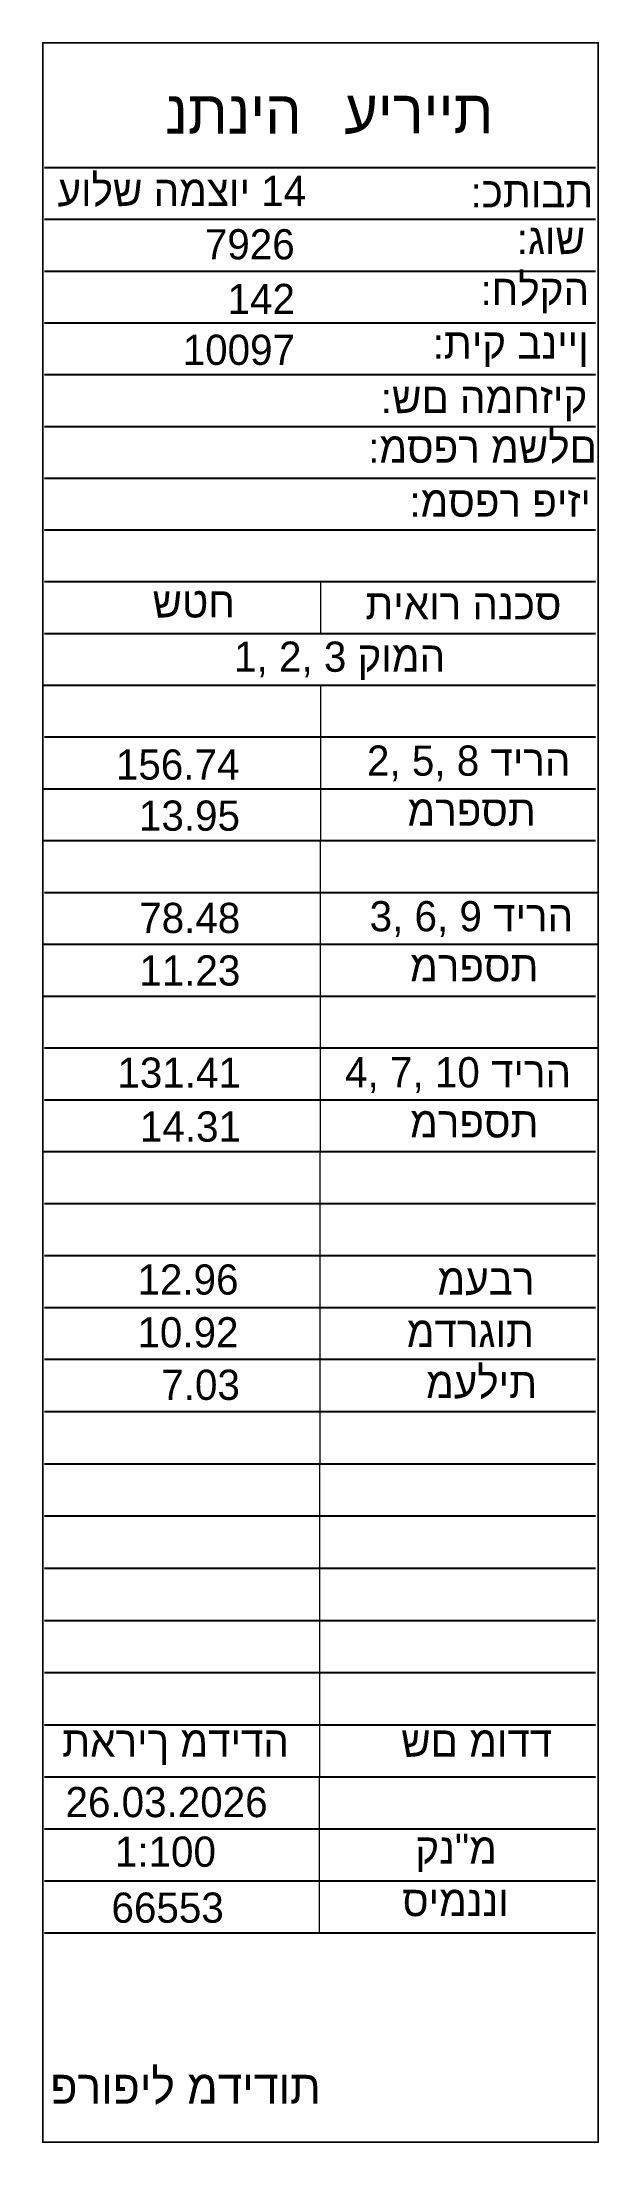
# Model space of a CAD drawing. Header units: millimetres. Extents: x 987724 to 1046987, y 84970 to 99310.
# Drawn here: x 1029409 to 1030501, y 85789 to 89908 of the extents above; entities that cross this region are included whole.
import ezdxf

# ---------------------------------------------------------------- set-up
doc = ezdxf.new("R2010")
doc.units = ezdxf.units.MM

msp = doc.modelspace()

# ---------------------------------------------------------------- texts
at = {"lineweight": 13}
for s, p in [('נתניה', (1029651.009, 89728.346)), ('עיריית', (1030001.466, 89729.437))]:
    msp.add_text(s, height=84.5738, dxfattribs=at).set_placement(p)
for s, height, p in [('עולש המצוי 14', 59.20169, (1029439.64, 89586.684)), (':כתובת', 59.2017, (1030249.074, 89584.063)), ('7926', 59.2017, (1029728.347, 89482.085)), (':גוש', 59.2017, (1030339.815, 89492.592)), ('142', 59.2017, (1029772.882, 89374.838)), (':חלקה', 59.2017, (1030268.719, 89392.455)), ('10097', 59.2017, (1029684.901, 89275.181)), (':תיק בניין', 59.2017, (1030174.918, 89287.467)), (':שם המחזיק', 59.2017, (1030073.159, 89180.661)), (':מספר משלם', 59.2017, (1030048.456, 89083.337)), (':מספר פיזי', 59.2017, (1030129.288, 88977.633)), ('שטח', 59.2017, (1029625.719, 88779.921)), ('תיאור הנכס', 59.2017, (1030043.099, 88775.992)), ('1, 2, 3 קומה', 59.20169, (1029785.621, 88673.508)), ('2, 5, 8 דירה', 59.20169, (1030046.147, 88469.716)), ('156.74', 59.2017, (1029553.907, 88461.96)), ('13.95', 59.2017, (1029599.109, 88361.805)), ('מרפסת', 59.2017, (1030125.454, 88371.499)), ('78.48', 59.2017, (1029599.648, 88161.253)), ('3, 6, 9 דירה', 59.20169, (1030051.354, 88164.69)), ('11.23', 59.2017, (1029599.834, 88058.237)), ('מרפסת', 59.2017, (1030130.66, 88066.473)), ('131.41', 59.2017, (1029556.844, 87857.895)), ('4, 7, 10 דירה', 59.20169, (1030003.275, 87858.685)), ('14.31', 59.2017, (1029601.024, 87752.215)), ('מרפסת', 59.2017, (1030130.66, 87760.468)), ('12.96', 59.2017, (1029596.192, 87452.305)), ('מעבר', 59.2017, (1030184.417, 87452.305)), ('10.92', 59.2017, (1029596.192, 87348.823)), ('מדרגות', 59.2017, (1030124.123, 87349.707)), ('7.03', 59.2017, (1029642.939, 87245.874)), ('מעלית', 59.2017, (1030161.939, 87249.333)), ('תאריך מדידה', 59.20169, (1029448.783, 86546.227)), ('שם מודד', 59.2017, (1030113.203, 86546.227)), ('26.03.2026', 59.2017, (1029455.146, 86427.771)), ('1:100', 59.2017, (1029551.925, 86330.489)), ('קנ"מ', 59.2017, (1030140.957, 86336.405)), ('66553', 59.2017, (1029545.308, 86220.748)), ('סימננו', 59.2017, (1030115.185, 86233.71)), ('פרופיל מדידות', 65.12186, (1029425.475, 85865.898))]:
    msp.add_text(s, height=height).set_placement(p)

# ---------------------------------------------------------------- linework, layer by layer
at = {"lineweight": 13}
msp.add_line((1029413.467, 89906.537), (1030499.281, 89906.537), dxfattribs=at)
for p, q in [((1029413.623, 89662.094), (1030494.075, 89662.094)), ((1029413.623, 89560.605), (1030494.075, 89560.605)), ((1029413.623, 89459.117), (1030494.075, 89459.117)), ((1029413.623, 89357.628), (1030494.075, 89357.628)), ((1029413.623, 89256.139), (1030494.075, 89256.139)), ((1029413.623, 89154.651), (1030494.075, 89154.651)), ((1029413.623, 89053.162), (1030494.075, 89053.162)), ((1029413.623, 88951.673), (1030494.075, 88951.673)), ((1029413.623, 88850.185), (1030494.075, 88850.185)), ((1029413.623, 88748.696), (1030494.075, 88748.696)), ((1029410.792, 88647.208), (1030494.075, 88647.208)), ((1029413.623, 88545.719), (1030494.075, 88545.719)), ((1029412.411, 88444.23), (1030494.075, 88444.23)), ((1029412.338, 88342.742), (1030494.075, 88342.742)), ((1029412.338, 88342.742), (1030494.075, 88342.742)), ((1029413.623, 88240.819), (1030499.281, 88240.819)), ((1029412.191, 88139.204), (1030499.281, 88139.204)), ((1029412.118, 88037.588), (1030494.075, 88037.588)), ((1029413.623, 87935.972), (1030499.281, 87935.972)), ((1029411.898, 87732.741), (1030494.075, 87732.741)), ((1029413.623, 87630.913), (1030494.075, 87630.913)), ((1029413.623, 87529.086), (1030494.075, 87529.086)), ((1029413.623, 87427.258), (1030494.075, 87427.258)), ((1029413.623, 87325.431), (1030494.075, 87325.431)), ((1029413.623, 87223.051), (1030494.075, 87223.051)), ((1029413.623, 87120.67), (1030494.075, 87120.67)), ((1029413.623, 87018.29), (1030494.075, 87018.29)), ((1029413.623, 86915.939), (1030494.075, 86915.939)), ((1029413.623, 86813.587), (1030494.075, 86813.587)), ((1029413.623, 86711.235), (1030494.075, 86711.235)), ((1029413.623, 86608.884), (1030494.075, 86608.884)), ((1029413.623, 86506.824), (1030494.075, 86506.824)), ((1029413.623, 86404.764), (1030494.075, 86404.764)), ((1029413.623, 86302.704), (1030494.075, 86302.704)), ((1029413.623, 86200.644), (1030494.075, 86200.644))]:
    msp.add_line(p, q)
at = {"color": 7, "lineweight": 13}
for p, q in [((1029955.056, 88850.185), (1029954.955, 88748.696)), ((1029954.855, 88647.208), (1029952.433, 86200.644))]:
    msp.add_line(p, q, dxfattribs=at)
at = {"color": 7}
msp.add_line((1029413.623, 87834.357), (1030499.281, 87834.357), dxfattribs=at)
at = {"lineweight": 13, "const_width": 3.394}
msp.add_lwpolyline([(1029410.792, 89906.537), (1030499.281, 89906.537), (1030499.281, 85790.616), (1029410.792, 85790.616)], close=True, dxfattribs=at)

msp.set_redraw_order([(e.dxf.handle, doc.entitydb.next_handle()) for e in msp.query("TEXT MTEXT ATTDEF DIMENSION ARC_DIMENSION")])  # texts and dimensions are drawn at this point

doc.saveas('drawing.dxf')
